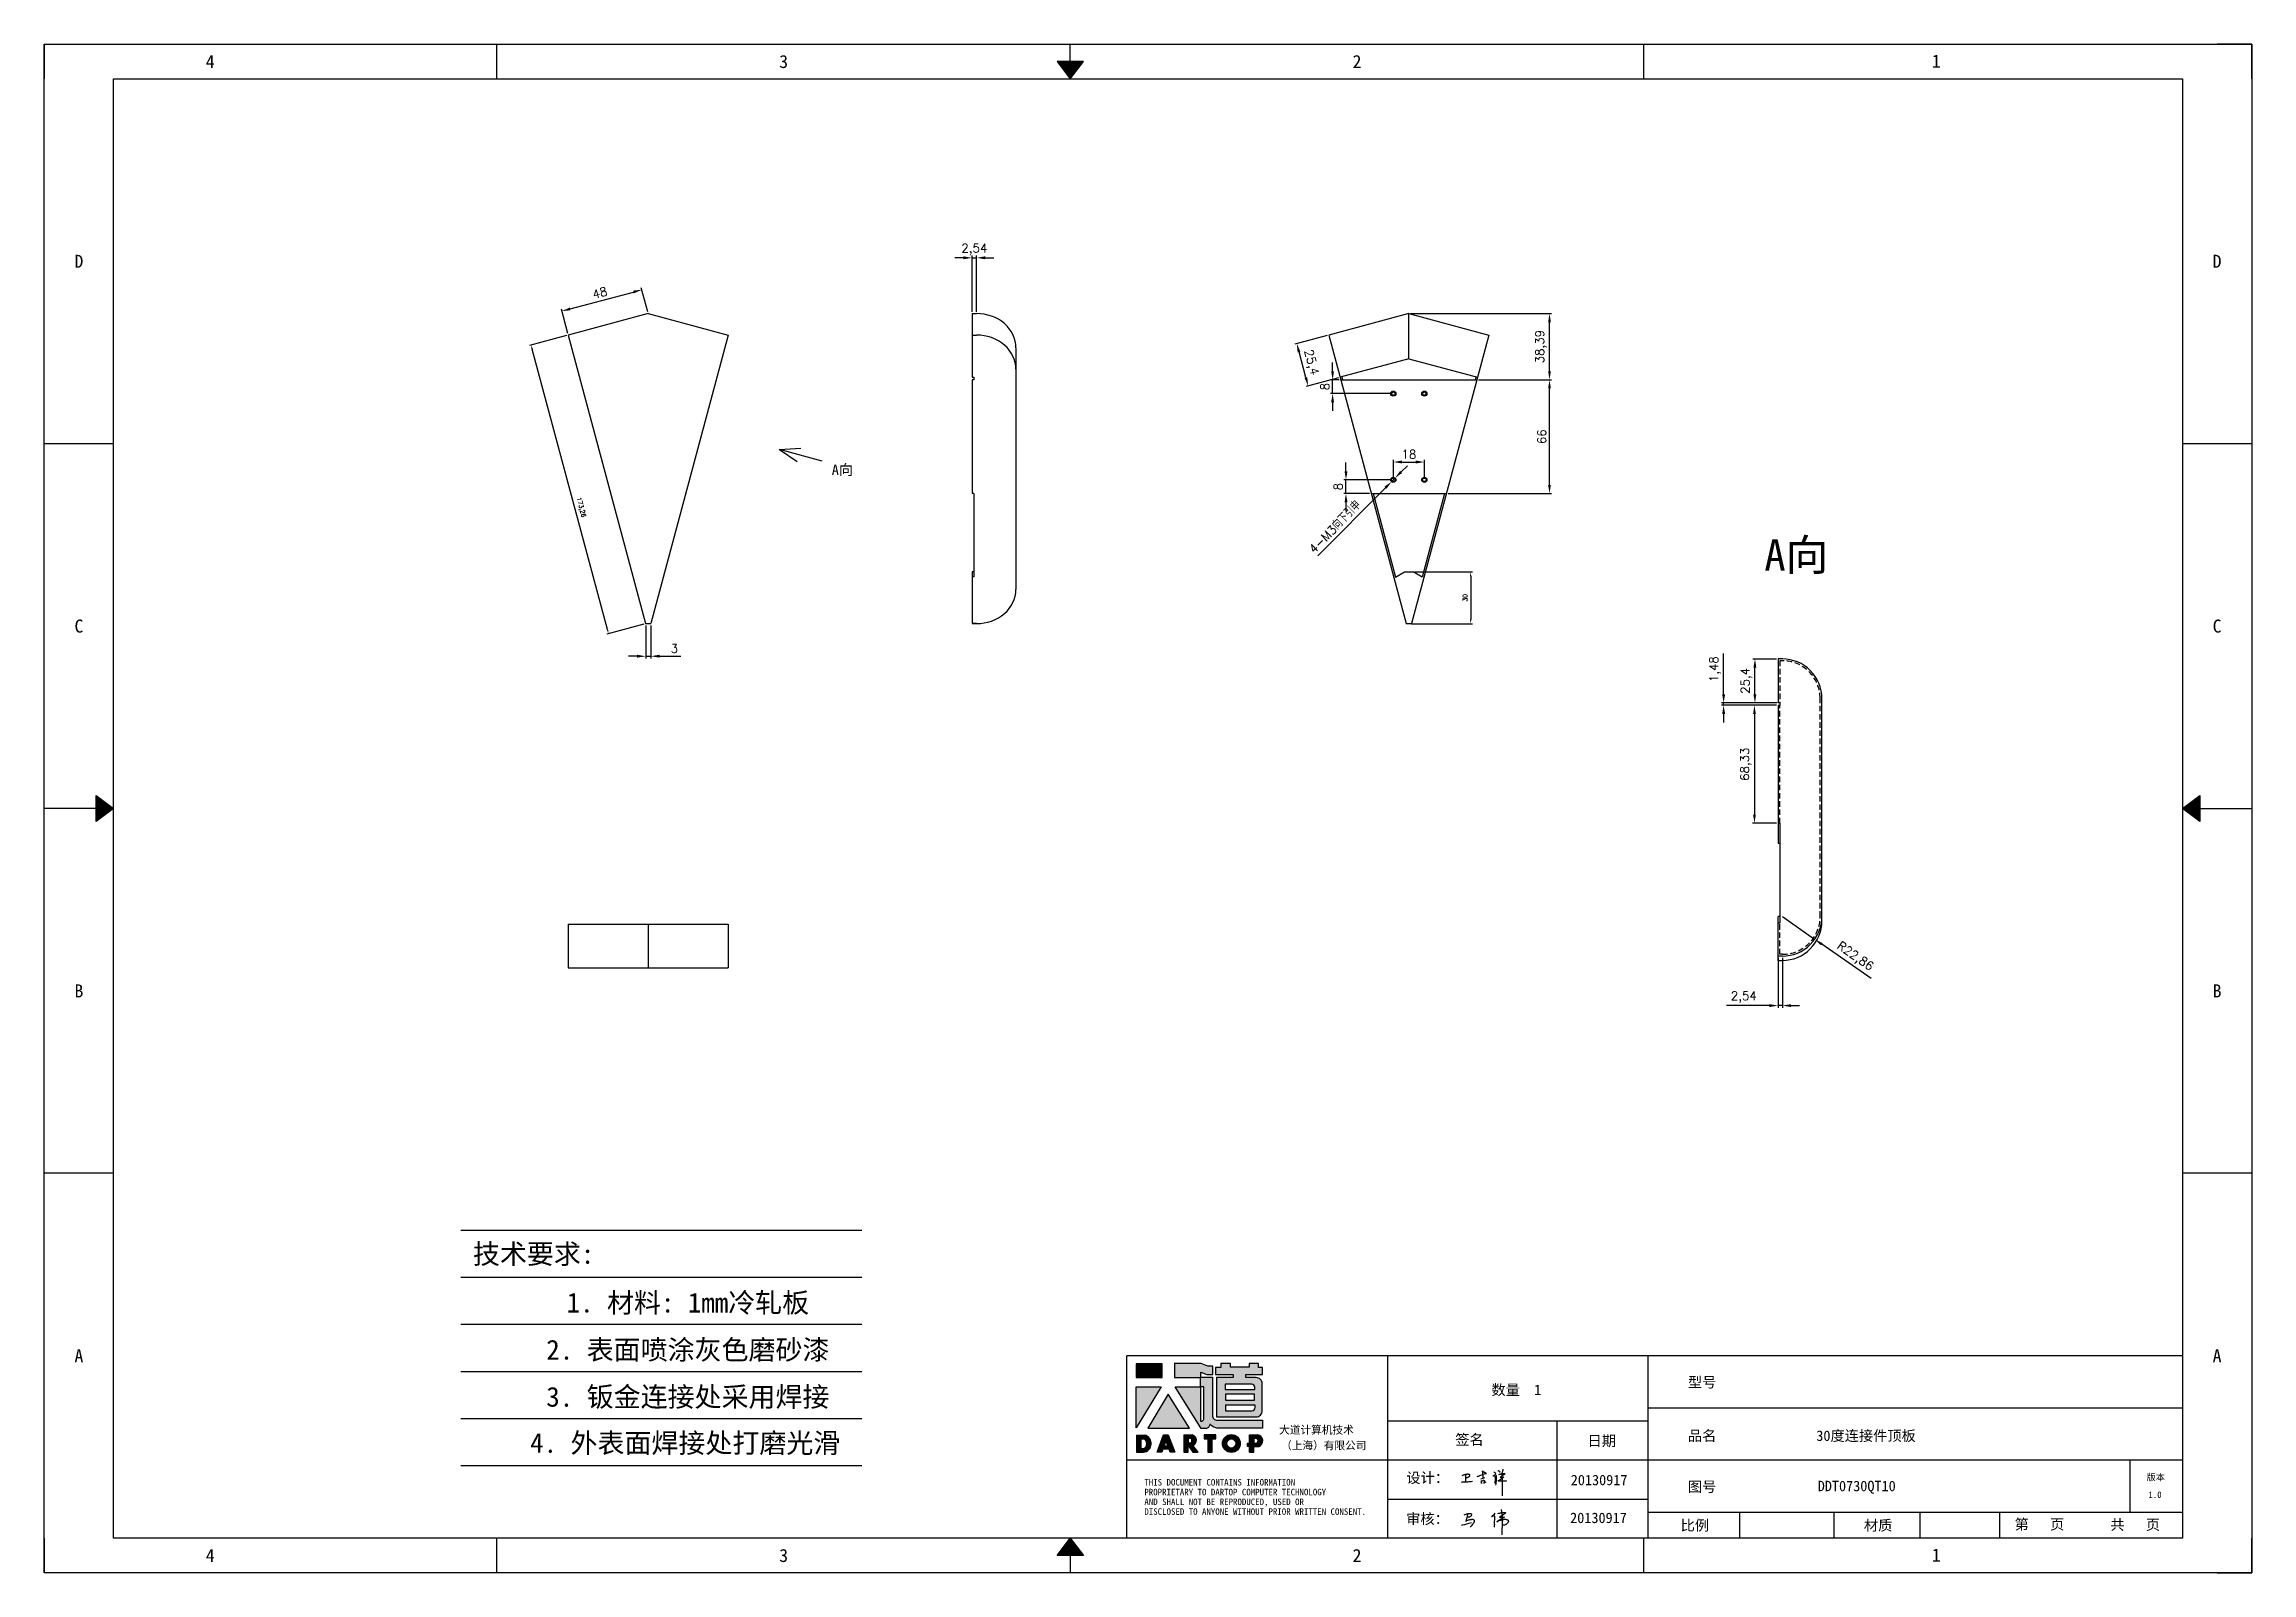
# Model space of a CAD drawing. Header units: millimetres. Extents: x -4018 to 8419, y 14505 to 19318.
# Drawn here: x -3985 to -2706, y 17482 to 18368 of the extents above; entities that cross this region are included whole.
import ezdxf
from ezdxf.enums import TextEntityAlignment as Align

# ---------------------------------------------------------------- set-up
doc = ezdxf.new("R2010")
doc.units = ezdxf.units.MM
doc.linetypes.add('DOT', pattern=[0.25, 0, -0.25])
doc.linetypes.add('HIDDEN2', pattern=[4.7625, 3.175, -1.5875])
for name, color, linetype in [('4', 7, 'Continuous'), ('hidden', 3, 'HIDDEN2'), ('print', 30, 'Continuous')]:
    doc.layers.add(name, color=color, linetype=linetype)
doc.layers.add('dim', color=2, linetype='Continuous', lineweight=9)
doc.styles.add('Dartop', font='SIMFANG.TTF')
doc.styles.add('HZ', font='SimSun.ttf')
doc.styles.add('hzHT', font='SIMHEI.TTF')
doc.styles.get("Standard").update_dxf_attribs({"font": 'txt', "bigfont": 'gbcbig.shx'})
doc.dimstyles.new('0.5small', dxfattribs={"dimtxt": 2.5, "dimasz": 2.5, "dimexe": 1, "dimexo": 1, "dimgap": 2, "dimtad": 1, "dimtxsty": 'Standard', "dimcen": 2.5, "dimadec": 0, "dimazin": 0, "dimtfac": 1, "dimtmove": 0, "dimatfit": 3, "dimfxl": 1, "dimarcsym": 0})
doc.dimstyles.new('small', dxfattribs={"dimtxt": 5, "dimasz": 5, "dimexe": 1.25, "dimexo": 1, "dimgap": 2, "dimtad": 1, "dimtxsty": 'Standard', "dimcen": 2.5, "dimadec": 0, "dimazin": 0, "dimtfac": 1, "dimtmove": 0, "dimatfit": 3, "dimfxl": 1, "dimarcsym": 0})

msp = doc.modelspace()

# ---------------------------------------------------------------- texts
at = {"color": 0}
for s, height, style, p in [('4', 7.554, 'Dartop', (-3889.038, 18358.334)), ('3', 7.554, 'Dartop', (-3556.662, 18358.334)), ('2', 7.554, 'Dartop', (-3224.285, 18358.334)), ('1', 7.554, 'Dartop', (-2888.466, 18358.574)), ('D', 7.554, 'Dartop', (-3965.163, 18242.506)), ('D', 7.554, 'Dartop', (-2725.721, 18242.506)), ('A向', 6.0432, 'hzHT', (-3522.585, 18121.644)), ('A向', 18.1296, 'hzHT', (-2969.65, 18072.285)), ('C', 7.554, 'Dartop', (-3965.163, 18030.994)), ('C', 7.554, 'Dartop', (-2725.721, 18030.994)), ('B', 7.554, 'Dartop', (-3965.163, 17819.481)), ('B', 7.554, 'Dartop', (-2725.721, 17819.481)), ('A', 7.554, 'Dartop', (-3965.163, 17607.969)), ('A', 7.554, 'Dartop', (-2725.721, 17607.969)), ('型号', 6.0432, 'hzHT', (-3024.226, 17592.597)), ('数量  1', 6.0432, 'hzHT', (-3131.932, 17588.159)), ('签名', 6.0432, 'hzHT', (-3159.078, 17559.36)), ('日期', 6.0432, 'hzHT', (-3082.397, 17558.616)), ('品名', 6.0432, 'hzHT', (-3024.226, 17561.574)), ('30度连接件顶板', 6.0432, 'hzHT', (-2929.21, 17561.574)), ('20130917', 6.0432, 'hzHT', (-3083.948, 17535.897)), ('图号', 6.0432, 'hzHT', (-3024.226, 17532.035)), ('DDT0730QT10', 6.04321, 'hzHT', (-2934.609, 17532.43)), ('版本', 3.777, 'hzHT', (-2761.264, 17537.51)), ('1.0', 3.777, 'Dartop', (-2761.718, 17527.416)), ('20130917', 6.0432, 'hzHT', (-3084.308, 17513.969)), ('比例', 6.0432, 'hzHT', (-3028.439, 17509.61)), ('材质', 6.0432, 'hzHT', (-2922.19, 17509.61)), ('第   页', 6.0432, 'hzHT', (-2828.706, 17510.236)), ('共   页', 6.0432, 'hzHT', (-2773.194, 17510.016)), ('4', 7.554, 'Dartop', (-3889.038, 17492.141)), ('3', 7.554, 'Dartop', (-3556.662, 17492.141)), ('2', 7.554, 'Dartop', (-3224.285, 17492.141)), ('1', 7.554, 'Dartop', (-2888.466, 17492.38))]:
    msp.add_text(s, height=height, dxfattribs=dict(at, style=style)).set_placement(p, align=Align.MIDDLE_CENTER)
at = {"style": 'HZ'}
for s, p in [('技术要求:', (-3701.584, 17666.991)), ('     1. 材料: 1mm冷轧板', (-3631.65, 17638.748)), ('     2. 表面喷涂灰色磨砂漆', (-3631.65, 17611.448)), ('     3. 钣金连接处采用焊接', (-3631.65, 17584.148)), ('     4. 外表面焊接处打磨光滑', (-3633.195, 17557.394))]:
    msp.add_text(s, height=11.466, dxfattribs=at).set_placement(p, align=Align.MIDDLE_CENTER)
at = {"color": 0, "style": 'hzHT'}
for s, height, p in [('THIS DOCUMENT CONTAINS INFORMATION', 3.777, (-3347.542, 17532.694)), ('设计：', 6.0432, (-3195.687, 17534.182)), ('AND SHALL NOT BE REPRODUCED, USED OR', 3.777, (-3347.542, 17521.363)), ('DISCLOSED TO ANYONE WITHOUT PRIOR WRITTEN CONSENT.', 3.777, (-3347.542, 17515.697)), ('PROPRIETARY TO DARTOP COMPUTER TECHNOLOGY', 3.777, (-3347.542, 17527.028)), ('审核：', 6.0432, (-3195.777, 17510.384))]:
    msp.add_text(s, height=height, dxfattribs=at).set_placement(p)
at = {"layer": '4', "color": 0, "style": 'hzHT'}
for s, p in [('大道计算机技术', (-3269.424, 17562.693)), ('（上海）有限公司', (-3268.283, 17553.66))]:
    msp.add_text(s, height=4.5324, dxfattribs=at).set_placement(p)

# ---------------------------------------------------------------- blocks, each defined once
blk = doc.blocks.new('*U5')
at = {"color": 254, "linetype": 'Continuous', "extrusion": (0, 0, -1)}
for points in [[(-17, 0.333), (-16.812, 0.25), (-17, 0.5)], [(-17, 0.333), (-17.188, 0.25), (-16.812, 0.25)], [(-17, 0.333), (-17, 0.5), (-17.188, 0.25)]]:
    blk.add_solid(points, dxfattribs=at)
blk = doc.blocks.new('*U4')
at = {"color": 254, "linetype": 'Continuous', "extrusion": (0, 0, -1)}
for points in [[(-33.167, 11), (-33, 11), (-33.25, 11.188)], [(-33.167, 11), (-33.25, 11.188), (-33.25, 10.812)], [(-33.167, 11), (-33.25, 10.812), (-33, 11)]]:
    blk.add_solid(points, dxfattribs=at)
blk = doc.blocks.new('*U6')
at = {"color": 254, "linetype": 'Continuous'}
for points in [[(17, 21.667), (17.188, 21.75), (16.812, 21.75)], [(17, 21.667), (16.812, 21.75), (17, 21.5)], [(17, 21.667), (17, 21.5), (17.188, 21.75)]]:
    blk.add_solid(points, dxfattribs=at)
blk = doc.blocks.new('*U3')
at = {"color": 254, "linetype": 'Continuous', "extrusion": (0, 0, -1)}
for points in [[(-0.833, 11), (-0.75, 10.812), (-0.75, 11.188)], [(-0.833, 11), (-0.75, 11.188), (-1, 11)], [(-0.833, 11), (-1, 11), (-0.75, 10.812)]]:
    blk.add_solid(points, dxfattribs=at)
blk = doc.blocks.new('dadao')
for p, q in [((48, 19.2), (44.9, 10.4)), ((44.9, 10.4), (51.2, 10.4)), ((51.2, 10.4), (48, 19.2))]:
    blk.add_line(p, q)
for points in [[(41.8, 121.6), (41.8, 143.7), (-0.4, 143.7), (-0.4, 121.6), (41.8, 121.6)], [(104.8, 122), (104.8, 130.3), (114.1, 126.3), (124.2, 126.3), (124.2, 139.6), (115.9, 139.6), (105.1, 143.9), (61.5, 143.9)], [(61.7, 144), (61.7, 121.3), (103.9, 121.3)], [(113.4, 38.7), (105.1, 38.7), (63, 106.5), (103.9, 106.5), (103.9, 120.9), (103.9, 121.3)], [(109.7, 53.6), (109.7, 106.2), (104.3, 106.2), (104.3, 50.4), (106.6, 50.4)], [(144.6, 94.4), (144.6, 84.8), (192, 84.8), (192, 94.1), (144.9, 94.1)], [(120.2, 45), (119.5, 45), (119.5, 44.6)], [(0, 28), (0, 0), (11.8, 0)], [(0.1, 28), (14, 28)], [(7.1, 21.8), (7.1, 6.1), (12, 6.1)], [(7.1, 21.8), (11.4, 21.8)], [(76.8, 28.2), (76.8, 0), (84.1, 0), (84.1, 11.1), (91.6, -0.1), (100.3, -0.1), (91.7, 11.1)], [(76.8, 28.2), (90.6, 28.2)], [(84, 22.7), (84, 15.3), (87.2, 15.3)], [(84, 22.7), (87.3, 22.7)], [(183.7, 0), (183.7, 9.6), (180.6, 9.6), (180.6, 14.9), (183.8, 14.9), (183.8, 28.1), (196.1, 28.1), (196.5, 28.1)], [(183.7, 0), (190.9, 0), (190.9, 9.6), (198.8, 9.6)], [(194.9, 22.3), (190.8, 22.3), (190.8, 15), (194.4, 15)]]:
    blk.add_lwpolyline(points)
blk.add_lwpolyline([(137.1, 144.2), (137.1, 137.9), (128.3, 137.9), (128.3, 126.5), (157.3, 126.5), (157.3, 121.5), (130.3, 121.5), (130.3, 57.5), (194.4, 57.5, 0.414214), (204.4, 67.5), (204.4, 111.3, 0.414214), (194.4, 121.3), (177.5, 121.3), (177.5, 126.3), (204.7, 126.3), (204.7, 137.7), (198.2, 137.7), (198.2, 143.9), (183.3, 143.9), (183.3, 138), (153, 138), (153, 144.2), (137.1, 144.2)], format="xyb", close=True)
for points in [[(104.8, 122), (123.4, 122), (123.4, 60, 0.414214), (131.4, 52), (204.8, 52), (204.8, 39.1), (131.7, 39.1)], [(144.3, 110.8), (144.3, 101.8), (192.3, 101.8), (192.3, 105.5, 0.414214), (187.3, 110.5), (144.3, 110.5)], [(144.6, 77), (144.6, 67.5), (187.6, 67.5, 0.414214), (192.6, 72.5), (192.6, 76.4), (144.6, 76.4)]]:
    blk.add_lwpolyline(points, format="xyb")
for points in [[(-0.3, 106.2), (40.4, 106.2), (-0.3, 39.7), (-0.3, 106.2)], [(51.7, 94.1), (18.4, 39.3), (86.2, 39.3)], [(43.8, 28.2), (51.8, 28.2), (62.6, -0.1), (55, -0.1), (53.2, 5), (42.9, 5), (41.1, 0), (33.6, 0)], [(110, 28.1), (110, 21.9), (116, 21.9), (116, -0.1), (123.2, -0.1), (123.2, 22), (129.2, 22), (129.2, 28.1), (110, 28.1)]]:
    blk.add_lwpolyline(points, close=True)
for radius in [14.5, 7.44]:
    blk.add_circle((154.2, 14.2), radius)
for centre, radius, start, end in [((99.2, 60.7), 12.6, 305.6399, 325.969), ((111.6, 46.7), 8.19, 282.9811, 347.6627), ((136, 61.7), 22.9, 226.7358, 259.3209), ((8.5, 13.9), 8.49, 294.2143, 69.7177), ((9.6, 14.2), 14.4, 278.6604, 72.3203), ((86.4, 19), 3.8, 282.527, 76.7196), ((88.6, 19.4), 8.95, 290.6073, 77.2124), ((193.7, 18.7), 3.8, 280.9891, 72.5513), ((195.7, 18.6), 9.51, 288.8959, 85.2442)]:
    blk.add_arc(centre, radius, start, end)
blk = doc.blocks.new('h')
for p, q in [((20768.1, -2360.9), (20773, -2359.1)), ((20769.5, -2366.9), (20769.8, -2370.6)), ((20769.8, -2370.6), (20770.9, -2378)), ((20770.9, -2378), (20771.5, -2370.6)), ((20772.4, -2369.3), (20774.9, -2367.8)), ((20773, -2359.1), (20784.1, -2355.2)), ((20773.3, -2331.8), (20775.3, -2338.7)), ((20789.1, -2340.9), (20773.5, -2331.9)), ((20775.3, -2338.7), (20775.6, -2351.2)), ((20775.6, -2351.2), (20775.5, -2357.3)), ((20782.2, -2369.2), (20780, -2377.1)), ((20780, -2377.1), (20788.3, -2371.3)), ((20780.1, -2366.4), (20780.8, -2366.4)), ((20781.9, -2367.4), (20782.2, -2369.2)), ((20845.7, -2343.5), (20848.4, -2353)), ((20848.9, -2370.3), (20847.9, -2424)), ((20848.4, -2353), (20848.9, -2370.3))]:
    blk.add_line(p, q)
for points in [[(20696.6, -2372.4, 0.002073), (20710.6, -2371.9, 0.016137), (20719.6, -2371.3, 0.008314), (20736.9, -2369.3)], [(20699.1, -2348.2, -0.029745), (20704.6, -2345.4, -0.046842), (20708.4, -2344.2, -0.00919), (20714.3, -2343, -0.018517), (20717.2, -2342.5, -0.037841), (20720.3, -2342.4, -0.039541), (20723.2, -2342.8, -0.149785), (20726, -2344.3, -0.204935), (20726.9, -2346.6, -0.074872), (20726.5, -2348.3, -0.061615), (20725.6, -2350.3, -0.034204), (20723.8, -2352.6, -0.045776), (20722.3, -2354.1, -0.054985), (20720.4, -2355.3, -0.036348), (20717.3, -2356.5, -0.067752), (20715.7, -2356.8, -0.043553), (20713.2, -2356.7)], [(20755, -2351.9, -0.024077), (20759.9, -2350.1, -0.013147), (20768.7, -2346.5, -0.00522), (20775.4, -2344.1, -0.018517), (20777.3, -2343.4, -0.008274), (20786.3, -2341, -0.039541), (20788.3, -2340.8, -0.079216), (20789.4, -2341, -0.204935)], [(20813.5, -2350.1, 0.007348), (20815.9, -2348.7, 0.008421), (20818, -2347.3, 0.009459), (20819.7, -2346.2, -0.016325), (20820.7, -2345.5, -0.173771), (20821.8, -2345.3, -0.085159), (20823.9, -2346, -0.125883), (20826, -2347.9, -0.160659), (20826.6, -2350.1, -0.010447), (20826.5, -2352.3, -0.008247), (20826.2, -2355.1, -0.002698), (20825.3, -2374, 0.001562), (20823.9, -2383.7, 0.016137)], [(20816.8, -2335, -0.053561), (20819.6, -2336.1, -0.075272), (20821.3, -2337.3, -0.005295), (20822.5, -2338.5, -0.009337), (20823.1, -2339.1, -0.026146), (20823.7, -2339.8, -0.016644), (20824.5, -2340.9)], [(20832.1, -2329.2, -0.053561), (20834.9, -2330.3, -0.075272), (20836.7, -2331.5, -0.005295), (20837.8, -2332.6, -0.009337), (20838.5, -2333.3, -0.026146), (20839, -2334, -0.016644), (20839.8, -2335.1)], [(20836, -2343.7, -0.02797), (20842.1, -2342.6, -0.048868), (20845.6, -2342.2, -0.00919), (20851.1, -2341.4, -0.018517), (20853.9, -2341.1, -0.037841), (20856.7, -2341.2, -0.039541), (20859.4, -2341.6, -0.018282), (20840.6, -2354.7, -0.000937)], [(20847.6, -2340.2, 0.021784), (20849.6, -2335.9, 0.028296), (20850.8, -2332.4, 0.008136), (20851.9, -2328.2, 0.028913), (20852.2, -2327, 0.08193), (20852.1, -2325.9, 0.075058), (20851.7, -2324.7, 0.275043)]]:
    blk.add_lwpolyline(points, format="xyb")
for points in [[(20711.3, -2343.5), (20711.3, -2343.5), (20711.5, -2355.8), (20710.7, -2368), (20710.6, -2371.9)], [(20821.5, -2350.6), (20822.4, -2359.2), (20822.2, -2364.9), (20821.7, -2369), (20821.3, -2376.3), (20823.6, -2368.5), (20827.2, -2366.3), (20829.5, -2366.3)], [(20840.6, -2354.7), (20850, -2354.7), (20855, -2354.3), (20845.9, -2361.1), (20840.5, -2364), (20833, -2367.5), (20863.2, -2367.4), (20865.9, -2367.3)]]:
    blk.add_lwpolyline(points)
for centre, radius, start, end in [((20773.7, -2371.2), 2.3, 121.9907, 163.60158), ((20787.5, -2406), 40.3, 100.61827, 108.24823), ((20780.8, -2367.6), 1.15, 9.4675, 90)]:
    blk.add_arc(centre, radius, start, end)
blk = doc.blocks.new('*D9')
at = {"layer": 'Defpoints', "color": 0}
for p in [(-2977.7, 17862.6), (-2959, 17849.4)]:
    blk.add_point(p, dxfattribs=at)
at = {"layer": 'dim', "color": 0, "lineweight": -2}
for p, q in [((-2977.7, 17862.6), (-2959, 17849.4)), ((-2926.3, 17826.6), (-2954.9, 17846.6))]:
    blk.add_line(p, q, dxfattribs=at)
at = {"layer": 'dim', "color": 0}
blk.add_solid([(-2954.4, 17847.2), (-2955.3, 17845.9), (-2959, 17849.4)], dxfattribs=at)
at = {"layer": 'dim', "color": 0, "insert": (-2935.7, 17839.2), "char_height": 5, "attachment_point": 5, "rotation": 324.9737}
blk.add_mtext('R22,86', dxfattribs=at)
blk = doc.blocks.new('*D10')
at = {"layer": 'Defpoints', "color": 0}
for p in [(-2980.2, 17839.7), (-2977.7, 17839.7), (-2980.2, 17811)]:
    blk.add_point(p, dxfattribs=at)
at = {"layer": 'dim', "color": 0, "lineweight": -2}
for p, q in [((-2980.2, 17838.7), (-2980.2, 17809.7)), ((-2977.7, 17838.7), (-2977.7, 17809.7)), ((-2985.2, 17811), (-3010.1, 17811)), ((-2977.7, 17811), (-2980.2, 17811)), ((-2972.7, 17811), (-2967.7, 17811))]:
    blk.add_line(p, q, dxfattribs=at)
at = {"layer": 'dim', "color": 0}
for points in [[(-2985.2, 17811.8), (-2985.2, 17810.1), (-2980.2, 17811)], [(-2972.7, 17811.8), (-2972.7, 17810.1), (-2977.7, 17811)]]:
    blk.add_solid(points, dxfattribs=at)
at = {"layer": 'dim', "color": 0, "insert": (-3000.1, 17815.9), "char_height": 5, "attachment_point": 5}
blk.add_mtext('2,54', dxfattribs=at)
blk = doc.blocks.new('*D11')
at = {"layer": 'Defpoints', "color": 0}
for p in [(-3444.8, 18244.5), (-3447.4, 18212.2), (-3444.8, 18212.2)]:
    blk.add_point(p, dxfattribs=at)
at = {"layer": 'dim', "color": 0, "lineweight": -2}
for p, q in [((-3452.4, 18244.5), (-3457.4, 18244.5)), ((-3447.4, 18213.2), (-3447.4, 18245.8)), ((-3447.4, 18244.5), (-3444.8, 18244.5)), ((-3444.8, 18213.2), (-3444.8, 18245.8)), ((-3439.8, 18244.5), (-3434.8, 18244.5))]:
    blk.add_line(p, q, dxfattribs=at)
at = {"layer": 'dim', "color": 0}
for points in [[(-3452.4, 18245.4), (-3452.4, 18243.7), (-3447.4, 18244.5)], [(-3439.8, 18245.4), (-3439.8, 18243.7), (-3444.8, 18244.5)]]:
    blk.add_solid(points, dxfattribs=at)
at = {"layer": 'dim', "color": 0, "insert": (-3446.1, 18249.4), "char_height": 5, "attachment_point": 5}
blk.add_mtext('2,54', dxfattribs=at)
blk = doc.blocks.new('*D142')
at = {"layer": 'Defpoints', "color": 0}
for p in [(-3191.8, 18062.4), (-3193.7, 18032.4), (-3158.4, 18032.4)]:
    blk.add_point(p, dxfattribs=at)
at = {"layer": 'dim', "color": 0, "lineweight": -2}
for p, q in [((-3190.8, 18062.4), (-3157.4, 18062.4)), ((-3158.4, 18059.9), (-3158.4, 18034.9)), ((-3192.7, 18032.4), (-3157.4, 18032.4))]:
    blk.add_line(p, q, dxfattribs=at)
at = {"layer": 'dim', "color": 0}
for points in [[(-3158.8, 18059.9), (-3158, 18059.9), (-3158.4, 18062.4)], [(-3158.8, 18034.9), (-3158, 18034.9), (-3158.4, 18032.4)]]:
    blk.add_solid(points, dxfattribs=at)
at = {"layer": 'dim', "color": 0, "insert": (-3161.6, 18047.4), "char_height": 2.5, "attachment_point": 5, "rotation": 90}
blk.add_mtext('30', dxfattribs=at)
blk = doc.blocks.new('*D145')
at = {"layer": 'Defpoints', "color": 0}
for p in [(-3681.5, 18199.8), (-3703.1, 18194), (-3636.6, 18032.4)]:
    blk.add_point(p, dxfattribs=at)
at = {"layer": 'dim', "color": 0, "lineweight": -2}
for p, q in [((-3682.5, 18199.5), (-3704, 18193.7)), ((-3658.8, 18029), (-3702.4, 18191.6)), ((-3637.6, 18032.2), (-3659.2, 18026.4))]:
    blk.add_line(p, q, dxfattribs=at)
at = {"layer": 'dim', "color": 0}
for points in [[(-3702, 18191.7), (-3702.8, 18191.5), (-3703.1, 18194)], [(-3658.4, 18029.2), (-3659.2, 18028.9), (-3658.2, 18026.6)]]:
    blk.add_solid(points, dxfattribs=at)
at = {"layer": 'dim', "color": 0, "insert": (-3674.2, 18099.8), "char_height": 2.5, "attachment_point": 5, "rotation": 285.0073}
blk.add_mtext('173,26', dxfattribs=at)
blk = doc.blocks.new('*D196')
at = {"layer": 'Defpoints', "color": 0}
for p in [(-3638.8, 18226), (-3635.1, 18212.2), (-3681.5, 18199.8)]:
    blk.add_point(p, dxfattribs=at)
at = {"layer": 'dim', "color": 0, "lineweight": -2}
for p, q in [((-3680.4, 18214.9), (-3643.7, 18224.7)), ((-3635.4, 18213.2), (-3639.2, 18227.2)), ((-3681.8, 18200.7), (-3685.5, 18214.8))]:
    blk.add_line(p, q, dxfattribs=at)
at = {"layer": 'dim', "color": 0}
for points in [[(-3643.9, 18225.5), (-3643.5, 18223.9), (-3638.8, 18226)], [(-3680.6, 18215.7), (-3680.2, 18214.1), (-3685.2, 18213.6)]]:
    blk.add_solid(points, dxfattribs=at)
at = {"layer": 'dim', "color": 0, "insert": (-3663.2, 18224.2), "char_height": 5, "attachment_point": 5, "rotation": 15}
blk.add_mtext('48', dxfattribs=at)
blk = doc.blocks.new('*D197')
at = {"layer": 'Defpoints', "color": 0}
for p in [(-3636.6, 18032.4), (-3633.6, 18032.4), (-3633.6, 18013.5)]:
    blk.add_point(p, dxfattribs=at)
at = {"layer": 'dim', "color": 0, "lineweight": -2}
for p, q in [((-3636.6, 18031.4), (-3636.6, 18012.3)), ((-3633.6, 18031.4), (-3633.6, 18012.3)), ((-3641.6, 18013.5), (-3646.6, 18013.5)), ((-3636.6, 18013.5), (-3633.6, 18013.5)), ((-3628.6, 18013.5), (-3616.3, 18013.5))]:
    blk.add_line(p, q, dxfattribs=at)
at = {"layer": 'dim', "color": 0}
for points in [[(-3641.6, 18014.4), (-3641.6, 18012.7), (-3636.6, 18013.5)], [(-3628.6, 18014.4), (-3628.6, 18012.7), (-3633.6, 18013.5)]]:
    blk.add_solid(points, dxfattribs=at)
at = {"layer": 'dim', "color": 0, "insert": (-3620, 18018), "char_height": 5, "attachment_point": 5}
blk.add_mtext('3', dxfattribs=at)
blk = doc.blocks.new('*D200')
at = {"layer": 'Defpoints', "color": 0}
for p in [(-3240.6, 18199.8), (-3259.2, 18194.8), (-3234, 18175.2)]:
    blk.add_point(p, dxfattribs=at)
at = {"layer": 'dim', "color": 0, "lineweight": -2}
for p, q in [((-3241.6, 18199.5), (-3260.4, 18194.5)), ((-3253.9, 18175.1), (-3257.9, 18190)), ((-3235, 18175), (-3253.8, 18169.9))]:
    blk.add_line(p, q, dxfattribs=at)
at = {"layer": 'dim', "color": 0}
for points in [[(-3257.1, 18190.2), (-3258.7, 18189.7), (-3259.2, 18194.8)], [(-3253.1, 18175.3), (-3254.7, 18174.9), (-3252.6, 18170.2)]]:
    blk.add_solid(points, dxfattribs=at)
at = {"layer": 'dim', "color": 0, "insert": (-3251.2, 18183.8), "char_height": 5, "attachment_point": 5, "rotation": 285}
blk.add_mtext('25,4', dxfattribs=at)
blk = doc.blocks.new('*D201')
at = {"layer": 'Defpoints', "color": 0}
for p in [(-3194.2, 18212.2), (-3112.7, 18212.2), (-3154.8, 18173.8)]:
    blk.add_point(p, dxfattribs=at)
at = {"layer": 'dim', "color": 0, "lineweight": -2}
for p, q in [((-3193.2, 18212.2), (-3111.5, 18212.2)), ((-3112.7, 18178.8), (-3112.7, 18207.2)), ((-3153.8, 18173.8), (-3111.5, 18173.8))]:
    blk.add_line(p, q, dxfattribs=at)
at = {"layer": 'dim', "color": 0}
for points in [[(-3113.5, 18207.2), (-3111.9, 18207.2), (-3112.7, 18212.2)], [(-3113.5, 18178.8), (-3111.9, 18178.8), (-3112.7, 18173.8)]]:
    blk.add_solid(points, dxfattribs=at)
at = {"layer": 'dim', "color": 0, "insert": (-3117.6, 18193), "char_height": 5, "attachment_point": 5, "rotation": 90}
blk.add_mtext('38,39', dxfattribs=at)
blk = doc.blocks.new('*D202')
at = {"layer": 'Defpoints', "color": 0}
for p in [(-3153.8, 18173.8), (-3112.7, 18173.8), (-3172.5, 18107.8)]:
    blk.add_point(p, dxfattribs=at)
at = {"layer": 'dim', "color": 0, "lineweight": -2}
for p, q in [((-3152.8, 18173.8), (-3111.5, 18173.8)), ((-3112.7, 18112.8), (-3112.7, 18168.8)), ((-3171.5, 18107.8), (-3111.5, 18107.8))]:
    blk.add_line(p, q, dxfattribs=at)
at = {"layer": 'dim', "color": 0}
for points in [[(-3113.5, 18168.8), (-3111.9, 18168.8), (-3112.7, 18173.8)], [(-3113.5, 18112.8), (-3111.9, 18112.8), (-3112.7, 18107.8)]]:
    blk.add_solid(points, dxfattribs=at)
at = {"layer": 'dim', "color": 0, "insert": (-3117.2, 18140.8), "char_height": 5, "attachment_point": 5, "rotation": 90}
blk.add_mtext('66', dxfattribs=at)
blk = doc.blocks.new('*D203')
at = {"layer": 'Defpoints', "color": 0}
for p in [(-3230.7, 18115.8), (-3203.2, 18115.8), (-3216, 18107.8)]:
    blk.add_point(p, dxfattribs=at)
at = {"layer": 'dim', "color": 0, "lineweight": -2}
for p, q in [((-3230.7, 18120.8), (-3230.7, 18125.8)), ((-3204.2, 18115.8), (-3231.9, 18115.8)), ((-3230.7, 18107.8), (-3230.7, 18115.8)), ((-3217, 18107.8), (-3231.9, 18107.8)), ((-3230.7, 18102.8), (-3230.7, 18097.8))]:
    blk.add_line(p, q, dxfattribs=at)
at = {"layer": 'dim', "color": 0}
for points in [[(-3231.5, 18120.8), (-3229.8, 18120.8), (-3230.7, 18115.8)], [(-3231.5, 18102.8), (-3229.8, 18102.8), (-3230.7, 18107.8)]]:
    blk.add_solid(points, dxfattribs=at)
at = {"layer": 'dim', "color": 0, "insert": (-3235.2, 18111.8), "char_height": 5, "attachment_point": 5, "rotation": 90}
blk.add_mtext('8', dxfattribs=at)
blk = doc.blocks.new('*D204')
at = {"layer": 'Defpoints', "color": 0}
for p in [(-3238.4, 18173.8), (-3233.7, 18173.8), (-3203.2, 18165.8)]:
    blk.add_point(p, dxfattribs=at)
at = {"layer": 'dim', "color": 0, "lineweight": -2}
for p, q in [((-3234.7, 18173.8), (-3239.7, 18173.8)), ((-3238.4, 18178.8), (-3238.4, 18183.8)), ((-3238.4, 18165.8), (-3238.4, 18173.8)), ((-3204.2, 18165.8), (-3239.7, 18165.8)), ((-3238.4, 18160.8), (-3238.4, 18155.8))]:
    blk.add_line(p, q, dxfattribs=at)
at = {"layer": 'dim', "color": 0}
for points in [[(-3239.3, 18178.8), (-3237.6, 18178.8), (-3238.4, 18173.8)], [(-3239.3, 18160.8), (-3237.6, 18160.8), (-3238.4, 18165.8)]]:
    blk.add_solid(points, dxfattribs=at)
at = {"layer": 'dim', "color": 0, "insert": (-3242.9, 18169.8), "char_height": 5, "attachment_point": 5, "rotation": 90}
blk.add_mtext('8', dxfattribs=at)
blk = doc.blocks.new('*D205')
at = {"layer": 'Defpoints', "color": 0}
for p in [(-3185.2, 18126.1), (-3203.2, 18115.8), (-3185.2, 18115.8)]:
    blk.add_point(p, dxfattribs=at)
at = {"layer": 'dim', "color": 0, "lineweight": -2}
for p, q in [((-3203.2, 18116.8), (-3203.2, 18127.4)), ((-3198.2, 18126.1), (-3190.2, 18126.1)), ((-3185.2, 18116.8), (-3185.2, 18127.4))]:
    blk.add_line(p, q, dxfattribs=at)
at = {"layer": 'dim', "color": 0}
for points in [[(-3198.2, 18127), (-3198.2, 18125.3), (-3203.2, 18126.1)], [(-3190.2, 18127), (-3190.2, 18125.3), (-3185.2, 18126.1)]]:
    blk.add_solid(points, dxfattribs=at)
at = {"layer": 'dim', "color": 0, "insert": (-3194.2, 18130.6), "char_height": 5, "attachment_point": 5}
blk.add_mtext('18', dxfattribs=at)
blk = doc.blocks.new('*D206')
at = {"layer": 'Defpoints', "color": 0}
for p in [(-3204.3, 18114.7), (-3202.2, 18116.9)]:
    blk.add_point(p, dxfattribs=at)
at = {"layer": 'dim', "color": 0, "lineweight": -2}
for p, q in [((-3198.7, 18120.4), (-3195.1, 18124)), ((-3247, 18071.7), (-3207.8, 18111.2)), ((-3202.2, 18116.9), (-3204.3, 18114.7))]:
    blk.add_line(p, q, dxfattribs=at)
at = {"layer": 'dim', "color": 0}
for points in [[(-3199.3, 18121), (-3198.1, 18119.8), (-3202.2, 18116.9)], [(-3208.4, 18111.8), (-3207.2, 18110.6), (-3204.3, 18114.7)]]:
    blk.add_solid(points, dxfattribs=at)
at = {"layer": 'dim', "color": 0, "insert": (-3237, 18088.4), "char_height": 5, "attachment_point": 5, "rotation": 45.209}
blk.add_mtext('4-M3向下引申', dxfattribs=at)
blk = doc.blocks.new('*D207')
at = {"layer": 'Defpoints', "color": 0}
for p in [(-2993.6, 18011.9), (-2980.2, 18011.9), (-2980.2, 17986.5)]:
    blk.add_point(p, dxfattribs=at)
at = {"layer": 'dim', "color": 0, "lineweight": -2}
for p, q in [((-2981.2, 18011.9), (-2994.9, 18011.9)), ((-2993.6, 17991.5), (-2993.6, 18006.9)), ((-2981.2, 17986.5), (-2994.9, 17986.5))]:
    blk.add_line(p, q, dxfattribs=at)
at = {"layer": 'dim', "color": 0}
for points in [[(-2994.5, 18006.9), (-2992.8, 18006.9), (-2993.6, 18011.9)], [(-2994.5, 17991.5), (-2992.8, 17991.5), (-2993.6, 17986.5)]]:
    blk.add_solid(points, dxfattribs=at)
at = {"layer": 'dim', "color": 0, "insert": (-2998.5, 17999.2), "char_height": 5, "attachment_point": 5, "rotation": 90}
blk.add_mtext('25,4', dxfattribs=at)
blk = doc.blocks.new('*D208')
at = {"layer": 'Defpoints', "color": 0}
for p in [(-3011.8, 17986.5), (-2980.2, 17985.1), (-2979.7, 17986.5)]:
    blk.add_point(p, dxfattribs=at)
at = {"layer": 'dim', "color": 0, "lineweight": -2}
for p, q in [((-3011.8, 17991.5), (-3011.8, 18015.1)), ((-2980.7, 17986.5), (-3013, 17986.5)), ((-2981.2, 17985.1), (-3013, 17985.1)), ((-3011.8, 17985.1), (-3011.8, 17986.5)), ((-3011.8, 17980.1), (-3011.8, 17975.1))]:
    blk.add_line(p, q, dxfattribs=at)
at = {"layer": 'dim', "color": 0}
for points in [[(-3012.6, 17991.5), (-3010.9, 17991.5), (-3011.8, 17986.5)], [(-3012.6, 17980.1), (-3010.9, 17980.1), (-3011.8, 17985.1)]]:
    blk.add_solid(points, dxfattribs=at)
at = {"layer": 'dim', "color": 0, "insert": (-3016.7, 18006), "char_height": 5, "attachment_point": 5, "rotation": 90}
blk.add_mtext('1,48', dxfattribs=at)
blk = doc.blocks.new('*D209')
at = {"layer": 'Defpoints', "color": 0}
for p in [(-2980.2, 17985.1), (-2993.9, 17916.7), (-2980.2, 17916.7)]:
    blk.add_point(p, dxfattribs=at)
at = {"layer": 'dim', "color": 0, "lineweight": -2}
for p, q in [((-2981.2, 17985.1), (-2995.1, 17985.1)), ((-2993.9, 17980.1), (-2993.9, 17921.7)), ((-2981.2, 17916.7), (-2995.1, 17916.7))]:
    blk.add_line(p, q, dxfattribs=at)
at = {"layer": 'dim', "color": 0}
for points in [[(-2994.7, 17980.1), (-2993.1, 17980.1), (-2993.9, 17985.1)], [(-2994.7, 17921.7), (-2993.1, 17921.7), (-2993.9, 17916.7)]]:
    blk.add_solid(points, dxfattribs=at)
at = {"layer": 'dim', "color": 0, "insert": (-2998.8, 17950.9), "char_height": 5, "attachment_point": 5, "rotation": 90}
blk.add_mtext('68,33', dxfattribs=at)

# ---------------------------------------------------------------- dimensions: what is measured, and where the dimension line sits
at = {"layer": 'dim'}
dim = msp.add_linear_dim(base=(-3444.843, 18244.529), p1=(-3447.383, 18212.189), p2=(-3444.843, 18212.189), dimstyle='small', override={"dimpost": '\\X'}, dxfattribs=at)
dim.commit()
dim.dimension.update_dxf_attribs({"geometry": '*D11', "text_midpoint": (-3446.113, 18244.529), "dimtype": 160})
for p1, p2, distance, picture, middle in [((-3681.509, 18199.765), (-3635.143, 18212.189), 14.317, '*D196', (-3663.196, 18224.153)), ((-3234.037, 18175.231), (-3240.611, 18199.765), 19.25, '*D200', (-3251.169, 18183.788))]:
    dim = msp.add_aligned_dim(p1=p1, p2=p2, distance=distance, dimstyle='small', override={"dimpost": '\\X'}, dxfattribs=at)
    dim.commit()
    dim.dimension.update_dxf_attribs({"geometry": picture, "text_midpoint": middle})
for base, p1, p2, dimstyle, picture, middle in [((-3112.716, 18212.189), (-3154.838, 18173.797), (-3194.245, 18212.189), 'small', '*D201', (-3117.632, 18192.993)), ((-3238.449, 18173.797), (-3203.25, 18165.797), (-3233.653, 18173.797), 'small', '*D204', (-3242.949, 18169.797)), ((-3112.716, 18173.797), (-3172.523, 18107.797), (-3153.838, 18173.797), 'small', '*D202', (-3117.216, 18140.797)), ((-3230.669, 18115.797), (-3215.968, 18107.797), (-3203.25, 18115.797), 'small', '*D203', (-3235.169, 18111.797)), ((-3158.384, 18032.411), (-3191.763, 18062.411), (-3193.746, 18032.411), '0.5small', '*D142', (-3161.634, 18047.411)), ((-2993.628, 18011.932), (-2980.222, 17986.532), (-2980.222, 18011.932), 'small', '*D207', (-2998.545, 17999.232)), ((-2993.898, 17916.722), (-2980.222, 17985.052), (-2980.222, 17916.722), 'small', '*D209', (-2998.815, 17950.887))]:
    dim = msp.add_linear_dim(base=base, p1=p1, p2=p2, angle=90, dimstyle=dimstyle, override={"dimpost": '\\X'}, dxfattribs=at)
    dim.commit()
    dim.dimension.update_dxf_attribs({"geometry": picture, "text_midpoint": middle})
for base, p1, p2, angle, dimstyle, override, picture, middle, dimtype in [((-3703.065, 18193.986), (-3636.643, 18032.411), (-3681.509, 18199.765), 105.007275, '0.5small', {"dimpost": '\\X', "dimfxl": 0.18}, '*D145', (-3677.579, 18098.922), 161), ((-3011.769, 17986.532), (-2980.222, 17985.052), (-2979.722, 17986.532), 90, 'small', {"dimpost": '\\X'}, '*D208', (-3011.769, 18006.032), 160)]:
    dim = msp.add_linear_dim(base=base, p1=p1, p2=p2, angle=angle, dimstyle=dimstyle, override=override, dxfattribs=at)
    dim.commit()
    dim.dimension.update_dxf_attribs({"geometry": picture, "text_midpoint": middle, "dimtype": dimtype})
for base, p1, p2, picture, middle in [((-3185.25, 18126.147), (-3203.25, 18115.797), (-3185.25, 18115.797), '*D205', (-3194.25, 18130.647)), ((-3633.643, 18013.54), (-3636.643, 18032.411), (-3633.643, 18032.411), '*D197', (-3619.977, 18018.04)), ((-2980.222, 17810.979), (-2977.682, 17839.692), (-2980.222, 17839.692), '*D10', (-3000.139, 17815.895))]:
    dim = msp.add_linear_dim(base=base, p1=p1, p2=p2, dimstyle='small', override={"dimpost": '\\X'}, dxfattribs=at)
    dim.commit()
    dim.dimension.update_dxf_attribs({"geometry": picture, "text_midpoint": middle})
dim = msp.add_diameter_dim_2p(p1=(-3202.193, 18116.862), p2=(-3204.307, 18114.733), text='4-M3向下引申', dimstyle='small', override={"dimpost": '\\X'}, dxfattribs=at)
dim.commit()
dim.dimension.update_dxf_attribs({"geometry": '*D206', "text_midpoint": (-3233.715, 18085.109), "dimtype": 163})
dim = msp.add_radius_dim(center=(-2977.682, 17862.552), mpoint=(-2958.962, 17849.431), dimstyle='small', override={"dimpost": '\\X'}, dxfattribs=at)
dim.commit()
dim.dimension.update_dxf_attribs({"geometry": '*D9', "text_midpoint": (-2935.737, 17839.157)})

# ---------------------------------------------------------------- hatches: boundary and pattern name
for points in [[(-3337.259, 17603.291), (-3352.326, 17603.291), (-3352.326, 17595.419), (-3337.259, 17595.419)], [(-3337.744, 17589.911), (-3352.286, 17589.911), (-3352.286, 17566.168)], [(-3333.713, 17585.602), (-3345.6, 17566.01), (-3321.394, 17566.01)], [(-3306.025, 17562.001), (-3312.904, 17562.001), (-3312.904, 17559.818), (-3310.757, 17559.818), (-3310.757, 17551.954), (-3308.188, 17551.954), (-3308.188, 17559.823), (-3306.025, 17559.823)]]:
    msp.add_hatch(color=0).paths.add_polyline_path(points)
h = msp.add_hatch(color=0)
h.paths.add_polyline_path([(-3314.742, 17598.507), (-3311.416, 17597.07), (-3307.821, 17597.07), (-3307.821, 17601.828), (-3310.787, 17601.828), (-3314.652, 17603.355), (-3330.139, 17603.355), (-3330.139, 17595.307), (-3315.07, 17595.307), (-3315.07, 17595.144), (-3315.07, 17590.001), (-3329.683, 17590.001), (-3314.653, 17565.813), (-3311.677, 17565.813, 0.27937482), (-3309.504, 17567.926), (-3309.504, 17568.037), (-3309.241, 17568.037, 0.14314537), (-3305.144, 17565.952), (-3279.027, 17565.952), (-3279.027, 17570.539), (-3305.255, 17570.539, -0.41421356), (-3308.112, 17573.396), (-3308.112, 17595.561), (-3314.742, 17595.561)])
h.paths.add_polyline_path([(-3314.918, 17589.898), (-3313.004, 17589.898), (-3313.004, 17571.125, -0.08893574), (-3314.113, 17569.983), (-3314.925, 17569.983)], flags=16)
h = msp.add_hatch(color=0)
h.paths.add_polyline_path([(-3279.072, 17601.162), (-3281.396, 17601.162), (-3281.396, 17603.373), (-3286.707, 17603.373), (-3286.707, 17601.273), (-3297.551, 17601.273), (-3297.551, 17603.483), (-3303.23, 17603.483), (-3303.23, 17601.232), (-3306.368, 17601.232), (-3306.368, 17597.157), (-3296.013, 17597.157), (-3296.013, 17595.354), (-3305.662, 17595.354), (-3305.662, 17572.534), (-3282.754, 17572.534, 0.41421356), (-3279.183, 17576.105), (-3279.183, 17591.733, 0.41421356), (-3282.754, 17595.304), (-3288.81, 17595.304), (-3288.81, 17597.073), (-3279.072, 17597.073)])
h.paths.add_polyline_path([(-3285.284, 17591.435, -0.41421356), (-3283.498, 17589.65), (-3283.498, 17588.34), (-3300.649, 17588.34), (-3300.649, 17591.435)], flags=16)
h.paths.add_polyline_path([(-3283.609, 17585.577), (-3283.609, 17582.261), (-3300.539, 17582.261), (-3300.539, 17585.577)], flags=16)
h.paths.add_polyline_path([(-3283.388, 17579.277), (-3283.388, 17577.857, -0.41421356), (-3285.173, 17576.071), (-3300.539, 17576.071), (-3300.539, 17579.277)], flags=16)
h = msp.add_hatch(color=0)
h.paths.add_polyline_path([(-3347.19, 17561.965), (-3352.179, 17561.965), (-3352.179, 17551.983), (-3347.977, 17551.983, 0.79301591)])
h.paths.add_polyline_path([(-3347.903, 17554.169), (-3349.648, 17554.169), (-3349.648, 17559.779), (-3348.096, 17559.779, -0.67136089)], flags=16)
h = msp.add_hatch(color=0)
h.paths.add_polyline_path([(-3333.675, 17562.047), (-3336.522, 17562.047), (-3340.184, 17551.973), (-3337.487, 17551.973), (-3336.852, 17553.758), (-3333.199, 17553.758), (-3332.55, 17551.951), (-3329.832, 17551.951)])
h.paths.add_polyline_path([(-3333.897, 17555.683), (-3336.16, 17555.683), (-3335.049, 17558.848)], flags=16)
h = msp.add_hatch(color=0)
h.paths.add_polyline_path([(-3319.836, 17562.04), (-3324.743, 17562.04), (-3324.743, 17551.967), (-3322.15, 17551.967), (-3322.15, 17555.96), (-3319.485, 17551.931), (-3316.352, 17551.931), (-3319.419, 17555.935, 0.74405494)])
h.paths.add_polyline_path([(-3322.174, 17557.451), (-3322.174, 17560.096), (-3321.015, 17560.096, -0.79680897), (-3321.032, 17557.451)], flags=16)
h = msp.add_hatch(color=0)
h.paths.add_polyline_path([(-3302.285, 17557.04, 1), (-3291.942, 17557.04, 1)])
h.paths.add_polyline_path([(-3294.457, 17557.04, -1), (-3299.77, 17557.04, -1)], flags=16)
h = msp.add_hatch(color=0)
h.paths.add_polyline_path([(-3282.021, 17562.016), (-3282.169, 17562.016), (-3286.544, 17562.016), (-3286.544, 17557.315), (-3287.704, 17557.315), (-3287.704, 17555.407), (-3286.562, 17555.407), (-3286.562, 17551.985), (-3284.009, 17551.985), (-3284.009, 17555.42), (-3281.203, 17555.42, 0.81230381)])
h.paths.add_polyline_path([(-3284.047, 17557.328), (-3284.047, 17559.958), (-3282.594, 17559.958, -0.77821343), (-3282.742, 17557.328)], flags=16)

# ---------------------------------------------------------------- linework, layer by layer
at = {"color": 0, "linetype": 'DOT'}
for p, q in [((-3985.307, 18368.406), (-2725.721, 18368.406)), ((-3985.307, 17502.213), (-3985.307, 18348.262)), ((-2705.577, 18348.262), (-2705.577, 17502.213)), ((-2725.721, 17482.069), (-3985.307, 17482.069))]:
    msp.add_line(p, q, dxfattribs=at)
at = {"color": 0}
for p, q in [((-3985.307, 18368.406), (-3985.307, 18348.262)), ((-3985.307, 18368.406), (-3985.307, 18368.406)), ((-3722.85, 18348.262), (-3722.85, 18368.406)), ((-3390.474, 18358.334), (-3390.474, 18368.406)), ((-3058.097, 18348.262), (-3058.097, 18368.406)), ((-2705.577, 18368.406), (-2725.721, 18368.406)), ((-2705.577, 18348.262), (-2705.577, 18368.406)), ((-3945.019, 17502.213), (-3945.019, 18348.262)), ((-3945.019, 18348.262), (-2745.865, 18348.262)), ((-2745.865, 18348.262), (-2745.865, 17502.213)), ((-3945.019, 18136.75), (-3985.307, 18136.75)), ((-2705.577, 18136.75), (-2745.865, 18136.75)), ((-3955.091, 17925.237), (-3985.307, 17925.237)), ((-2735.793, 17925.237), (-2705.577, 17925.237)), ((-3945.019, 17713.725), (-3985.307, 17713.725)), ((-2705.577, 17713.725), (-2745.865, 17713.725)), ((-2745.865, 17607.969), (-3357.74, 17607.969)), ((-3357.74, 17502.213), (-3357.74, 17607.969)), ((-3206.659, 17607.969), (-3206.659, 17502.213)), ((-3055.579, 17502.213), (-3055.579, 17607.969)), ((-3055.579, 17577.753), (-2745.865, 17577.753)), ((-3206.659, 17570.199), (-3055.579, 17570.199)), ((-3108.457, 17570.199), (-3108.457, 17502.213)), ((-3357.74, 17547.537), (-3206.659, 17547.537)), ((-3206.659, 17547.537), (-2745.865, 17547.537)), ((-2776.081, 17517.321), (-2776.081, 17547.537)), ((-3206.659, 17524.875), (-3055.579, 17524.875)), ((-3055.579, 17517.321), (-2745.865, 17517.321)), ((-3002.425, 17502.213), (-3002.425, 17517.321)), ((-2947.647, 17502.213), (-2947.647, 17517.321)), ((-2897.848, 17502.213), (-2897.848, 17517.321)), ((-2851.621, 17502.213), (-2851.621, 17517.321)), ((-3985.307, 17502.213), (-3985.307, 17482.069)), ((-2745.865, 17502.213), (-3945.019, 17502.213)), ((-3722.85, 17482.069), (-3722.85, 17502.213)), ((-3058.097, 17482.069), (-3058.097, 17502.213)), ((-2705.577, 17482.069), (-2705.577, 17502.213)), ((-3985.307, 17482.069), (-3985.307, 17482.069)), ((-3390.474, 17492.141), (-3390.474, 17482.069)), ((-2725.721, 17482.069), (-2705.577, 17482.069))]:
    msp.add_line(p, q, dxfattribs=at)
for p, q in [((-3635.143, 18212.189), (-3681.509, 18199.765)), ((-3635.143, 18212.189), (-3588.777, 18199.765)), ((-3447.383, 18212.189), (-3447.383, 18175.231)), ((-3447.383, 18212.189), (-3444.843, 18212.189)), ((-3194.245, 18212.189), (-3240.611, 18199.765)), ((-3194.245, 18212.189), (-3147.88, 18199.765)), ((-3194.245, 18185.893), (-3194.245, 18212.189)), ((-3681.509, 18199.765), (-3636.666, 18032.411)), ((-3588.777, 18199.765), (-3633.62, 18032.411)), ((-3447.383, 18199.765), (-3444.843, 18199.765)), ((-3240.611, 18199.765), (-3195.769, 18032.411)), ((-3147.88, 18199.765), (-3192.722, 18032.411)), ((-3421.983, 18192.392), (-3421.983, 18052.209)), ((-3194.245, 18185.893), (-3234.037, 18175.231)), ((-3194.245, 18185.893), (-3154.454, 18175.231)), ((-3447.383, 18175.231), (-3446.383, 18175.231)), ((-3446.383, 18173.797), (-3447.383, 18173.797)), ((-3446.383, 18173.797), (-3447.383, 18173.797)), ((-3447.383, 18173.797), (-3447.383, 18107.797)), ((-3446.383, 18175.231), (-3446.383, 18173.797)), ((-3233.653, 18173.797), (-3154.838, 18173.797)), ((-3233.071, 18175.49), (-3232.618, 18173.797)), ((-3155.42, 18175.49), (-3155.873, 18173.797)), ((-3559.01, 18133.308), (-3546.638, 18134.22)), ((-3534.387, 18126.71), (-3559.01, 18133.308)), ((-3559.01, 18133.308), (-3548.751, 18126.332)), ((-3446.383, 18107.797), (-3447.383, 18107.797)), ((-3446.383, 18107.797), (-3446.383, 18059.516)), ((-3215.968, 18107.797), (-3172.523, 18107.797)), ((-3214.933, 18107.797), (-3201.962, 18059.389)), ((-3173.558, 18107.797), (-3186.529, 18059.389)), ((-3447.383, 18062.411), (-3447.383, 18032.411)), ((-3446.383, 18062.411), (-3447.383, 18062.411)), ((-3446.383, 18059.516), (-3447.383, 18059.516)), ((-3201.962, 18059.389), (-3196.727, 18062.411)), ((-3196.727, 18062.411), (-3191.763, 18062.411)), ((-3186.529, 18059.389), (-3191.763, 18062.411)), ((-3636.666, 18032.411), (-3633.62, 18032.411)), ((-3447.383, 18032.411), (-3444.843, 18032.411)), ((-3195.769, 18032.411), (-3192.722, 18032.411)), ((-3195.745, 18032.411), (-3192.746, 18032.411)), ((-2980.222, 18011.932), (-2980.222, 17986.532)), ((-2977.682, 18011.932), (-2980.222, 18011.932)), ((-2979.222, 17986.532), (-2980.222, 17986.532)), ((-2980.222, 17985.052), (-2980.222, 17905.182)), ((-2979.222, 17986.532), (-2979.222, 17985.052)), ((-2954.822, 17862.552), (-2954.822, 17989.072)), ((-2954.822, 17862.552), (-2954.822, 17989.072)), ((-2979.222, 17916.722), (-2979.222, 17858.692)), ((-3681.509, 17858.213), (-3588.777, 17858.213)), ((-3681.509, 17858.213), (-3681.509, 17832.813)), ((-3635.143, 17858.213), (-3635.143, 17832.813)), ((-3588.777, 17858.213), (-3588.777, 17832.813)), ((-2980.222, 17839.692), (-2980.222, 17862.692)), ((-2979.222, 17862.692), (-2980.222, 17862.692)), ((-2980.222, 17839.692), (-2980.222, 17858.692)), ((-2979.222, 17858.692), (-2980.222, 17858.692)), ((-2979.222, 17858.692), (-2980.222, 17858.692)), ((-2954.822, 17860.035), (-2954.822, 17862.552)), ((-2980.222, 17837.175), (-2980.222, 17841.692)), ((-2977.682, 17839.692), (-2980.222, 17839.692)), ((-2977.682, 17839.692), (-2980.222, 17839.692)), ((-2977.682, 17840.692), (-2979.222, 17840.692)), ((-3681.509, 17832.813), (-3588.777, 17832.813)), ((-2980.222, 17837.175), (-2977.682, 17837.175)), ((-3141.777, 17512.546), (-3143.261, 17511.743)), ((-3140.709, 17513.117), (-3141.777, 17512.546)), ((-3141.716, 17514.318), (-3139.828, 17514.318)), ((-3138.822, 17514.41), (-3140.709, 17513.117)), ((-3140.641, 17518.798), (-3140.207, 17515.177)), ((-3140.137, 17512.504), (-3140.297, 17504.184)), ((-3140.207, 17515.177), (-3140.137, 17512.504)), ((-3139.828, 17514.318), (-3138.822, 17514.41))]:
    msp.add_line(p, q)
at = {"extrusion": (0, 0.5, 0.866025)}
msp.add_line((-3444.843, 18032.411), (-3447.383, 18032.411), dxfattribs=at)
at = {"color": 0}
for points in [[(-3390.474, 18348.262), (-3382.92, 18358.334), (-3398.028, 18358.334), (-3390.474, 18348.262)], [(-3945.019, 17925.237), (-3955.091, 17917.683), (-3955.091, 17932.791), (-3945.019, 17925.237)], [(-2745.865, 17925.237), (-2735.793, 17932.791), (-2735.793, 17917.683), (-2745.865, 17925.237)], [(-3390.474, 17502.213), (-3382.92, 17492.141), (-3398.028, 17492.141), (-3390.474, 17502.213)]]:
    msp.add_lwpolyline(points, close=True, dxfattribs=at)
for points in [[(-3162.128, 17515.624, -0.02974503), (-3161.264, 17516.057, -0.04684215), (-3160.68, 17516.245, -0.00919025), (-3159.767, 17516.429, -0.01851715), (-3159.31, 17516.496, -0.03784064), (-3158.838, 17516.511, -0.03954126), (-3158.389, 17516.455, -0.14978519), (-3157.951, 17516.216, -0.20493524), (-3157.817, 17515.869, -0.07487171), (-3157.868, 17515.595, -0.06161465), (-3158.017, 17515.292, -0.0342039), (-3158.287, 17514.936, -0.04577587), (-3158.529, 17514.704, -0.05498501), (-3158.821, 17514.521, -0.03634791), (-3159.306, 17514.328, -0.06775206), (-3159.549, 17514.286, -0.04355337), (-3159.93, 17514.306)], [(-3143.261, 17511.743, -0.02974503), (-3141.914, 17512.418, -0.04684215), (-3141.002, 17512.711, -0.00919025), (-3139.578, 17512.999, -0.01851715), (-3138.865, 17513.102, -0.03784064), (-3138.129, 17513.125, -0.03954126), (-3137.429, 17513.038, -0.14978519), (-3136.745, 17512.665, -0.20493524), (-3136.536, 17512.124, -0.07487171), (-3136.615, 17511.697, -0.06161465), (-3136.848, 17511.224, -0.0342039), (-3137.269, 17510.668, -0.04577587), (-3137.647, 17510.308, -0.05498501), (-3138.103, 17510.021, -0.03634791), (-3138.859, 17509.72, -0.06775206), (-3139.238, 17509.655, -0.04355337), (-3139.833, 17509.686)], [(-3142.642, 17516.545, -0.02797026), (-3141.422, 17516.77, -0.04886788), (-3140.715, 17516.846, -0.00919025), (-3139.602, 17517.011, -0.01851715), (-3139.046, 17517.062, -0.03784064), (-3138.476, 17517.05, -0.03954126), (-3137.938, 17516.954, -0.01828189), (-3141.716, 17514.318, -0.0009369)]]:
    msp.add_lwpolyline(points, format="xyb")
msp.add_lwpolyline([(-3160.224, 17516.341), (-3160.224, 17516.341), (-3160.513, 17514.571), (-3160.988, 17512.907), (-3161.299, 17511.886)])
for centre, radius in [((-3203.25, 18165.797), 1.5), ((-3203.25, 18165.797), 1), ((-3185.25, 18165.797), 1.5), ((-3185.25, 18165.797), 1), ((-3203.25, 18115.797), 1.5), ((-3203.25, 18115.797), 1), ((-3185.25, 18115.797), 1.5), ((-3185.25, 18115.797), 1)]:
    msp.add_circle(centre, radius)
at = {"extrusion": (0, -0.5, 0.866025)}
for centre in [(-3444.843, 15743.643, -9115.993), (-3444.843, 15732.884, -9109.781)]:
    msp.add_arc(centre, 22.86, 359.999225, 90, dxfattribs=at)
at = {"extrusion": (0, 0.5, 0.866025)}
msp.add_arc((3444.843, -15639.386, 9016.206), 22.86, 90, 180.000775, dxfattribs=at)
for centre, radius, start, end in [((-2977.682, 17989.072), 22.86, 359.999225, 90), ((-2977.682, 17989.072), 22.86, 359.999225, 90), ((-2977.682, 17862.552), 22.86, 270, 0.000775), ((-2977.682, 17862.552), 22.86, 270, 0.000775), ((-2977.682, 17860.035), 22.86, 270, 0.000775), ((-3164.338, 17512.814), 3.193, 281.076982, 291.212632), ((-3234.538, 17797.765), 296.638, 283.91895, 284.971512), ((-3156.42, 17503.442), 9.752, 113.202449, 120.017497), ((-3158.709, 17508.781), 3.943, 102.47486, 113.202449), ((-3152.996, 17482.959), 30.39, 100.36867, 102.47486), ((-3159.344, 17511.319), 2.515, 283.816254, 294.030509), ((-3157.118, 17505.485), 7.49, 96.125337, 100.36867), ((-3158.807, 17510.075), 1.16, 294.836428, 309.901134), ((-3174.272, 17524.343), 22.192, 316.919563, 320.58866), ((-3157.517, 17509.203), 3.75, 87.457037, 96.125337), ((-3157.503, 17509.518), 3.435, 78.399567, 87.457037), ((-3161.697, 17513.562), 5.643, 324.094808, 331.378357), ((-3157.018, 17511.881), 1.022, 44.324655, 78.399567), ((-3157.318, 17511.348), 0.754, 319.573073, 337.48549), ((-3159.394, 17513.007), 3.388, 324.910666, 333.348429), ((-3157.746, 17512.392), 1.65, 326.76781, 340.871018), ((-3156.692, 17512.199), 0.567, 357.998393, 44.324655), ((-3157.246, 17512.218), 1.122, 340.871018, 357.998393), ((-3153.706, 17527.607), 14.915, 299.265464, 300.9495), ((-3119.915, 17402.583), 115.167, 102.46592, 103.2053), ((-3198.397, 17570.253), 76.257, 313.366132, 315.296084), ((-2903.914, 17473.785), 243.4, 171.410173, 171.768083), ((-3144.764, 17514.547), 0.488, 52.375745, 91.291159), ((-3573.66, 17528.381), 429.463, 357.565664, 358.057278), ((-3144.931, 17514.623), 0.559, 357.196828, 33.705179), ((-3157.509, 17515.446), 13.166, 352.912546, 354.802684), ((-3152.57, 17514.997), 8.207, 354.802684, 357.196828)]:
    msp.add_arc(centre, radius, start, end)
at = {"layer": 'Defpoints'}
for p, q in [((-3743.811, 17680.769), (-3511.292, 17680.769)), ((-3743.811, 17653.469), (-3511.292, 17653.469)), ((-3743.811, 17653.469), (-3511.292, 17653.469)), ((-3743.811, 17626.169), (-3511.292, 17626.169)), ((-3743.811, 17598.869), (-3511.292, 17598.869)), ((-3743.811, 17571.569), (-3511.292, 17571.569)), ((-3743.811, 17544.269), (-3511.292, 17544.269))]:
    msp.add_line(p, q, dxfattribs=at)
at = {"layer": 'hidden'}
for p, q in [((-2977.682, 18010.932), (-2979.222, 18010.932)), ((-2979.222, 18010.932), (-2979.222, 17986.532)), ((-2979.222, 17985.052), (-2980.222, 17985.052)), ((-2979.222, 17916.722), (-2979.222, 17985.052)), ((-2955.822, 17862.552), (-2955.822, 17989.072)), ((-2980.222, 17916.722), (-2979.222, 17916.722)), ((-2980.222, 17905.182), (-2979.222, 17905.182)), ((-2979.222, 17840.692), (-2979.222, 17858.692)), ((-2977.682, 17840.692), (-2979.222, 17840.692))]:
    msp.add_line(p, q, dxfattribs=at)
for centre, start, end in [((-2977.682, 17989.072), 359.999225, 90), ((-2977.682, 17989.072), 359.999225, 90), ((-2977.682, 17862.552), 270, 0.000775), ((-2977.682, 17862.552), 270, 0.000775)]:
    msp.add_arc(centre, 21.86, start, end, dxfattribs=at)
at = {"layer": 'print'}
msp.add_lwpolyline([(-3985.307, 18368.406), (-2705.577, 18368.406), (-2705.577, 17482.069), (-3985.307, 17482.069)], close=True, dxfattribs=at)

# ---------------------------------------------------------------- block references
at = {"color": 0, "linetype": 'Continuous', "xscale": 40.28805309813855, "yscale": 40.28805309843684, "zscale": 40.28805309843723}
for name, p in [('*U6', (-4075.371, 17482.069)), ('*U3', (-3985.307, 17482.069)), ('*U4', (-4075.371, 17482.069)), ('*U5', (-4075.371, 17482.069))]:
    msp.add_blockref(name, p, dxfattribs=at)
at = {"color": 0}
for name, p, xscale, yscale, zscale in [('dadao', (-3352.179, 17551.983), 0.3570986524328962, 0.3570986524601059, 0.3570986524634209), ('h', (-6370.569, 17902.336), 0.1549482039698633, 0.1549482039706163, 0.15494820397056)]:
    msp.add_blockref(name, p, dxfattribs=dict(at, xscale=xscale, yscale=yscale, zscale=zscale))

msp.set_redraw_order([(e.dxf.handle, doc.entitydb.next_handle()) for e in msp.query("TEXT MTEXT ATTDEF DIMENSION ARC_DIMENSION")])  # texts and dimensions are drawn at this point

doc.saveas('drawing.dxf')
